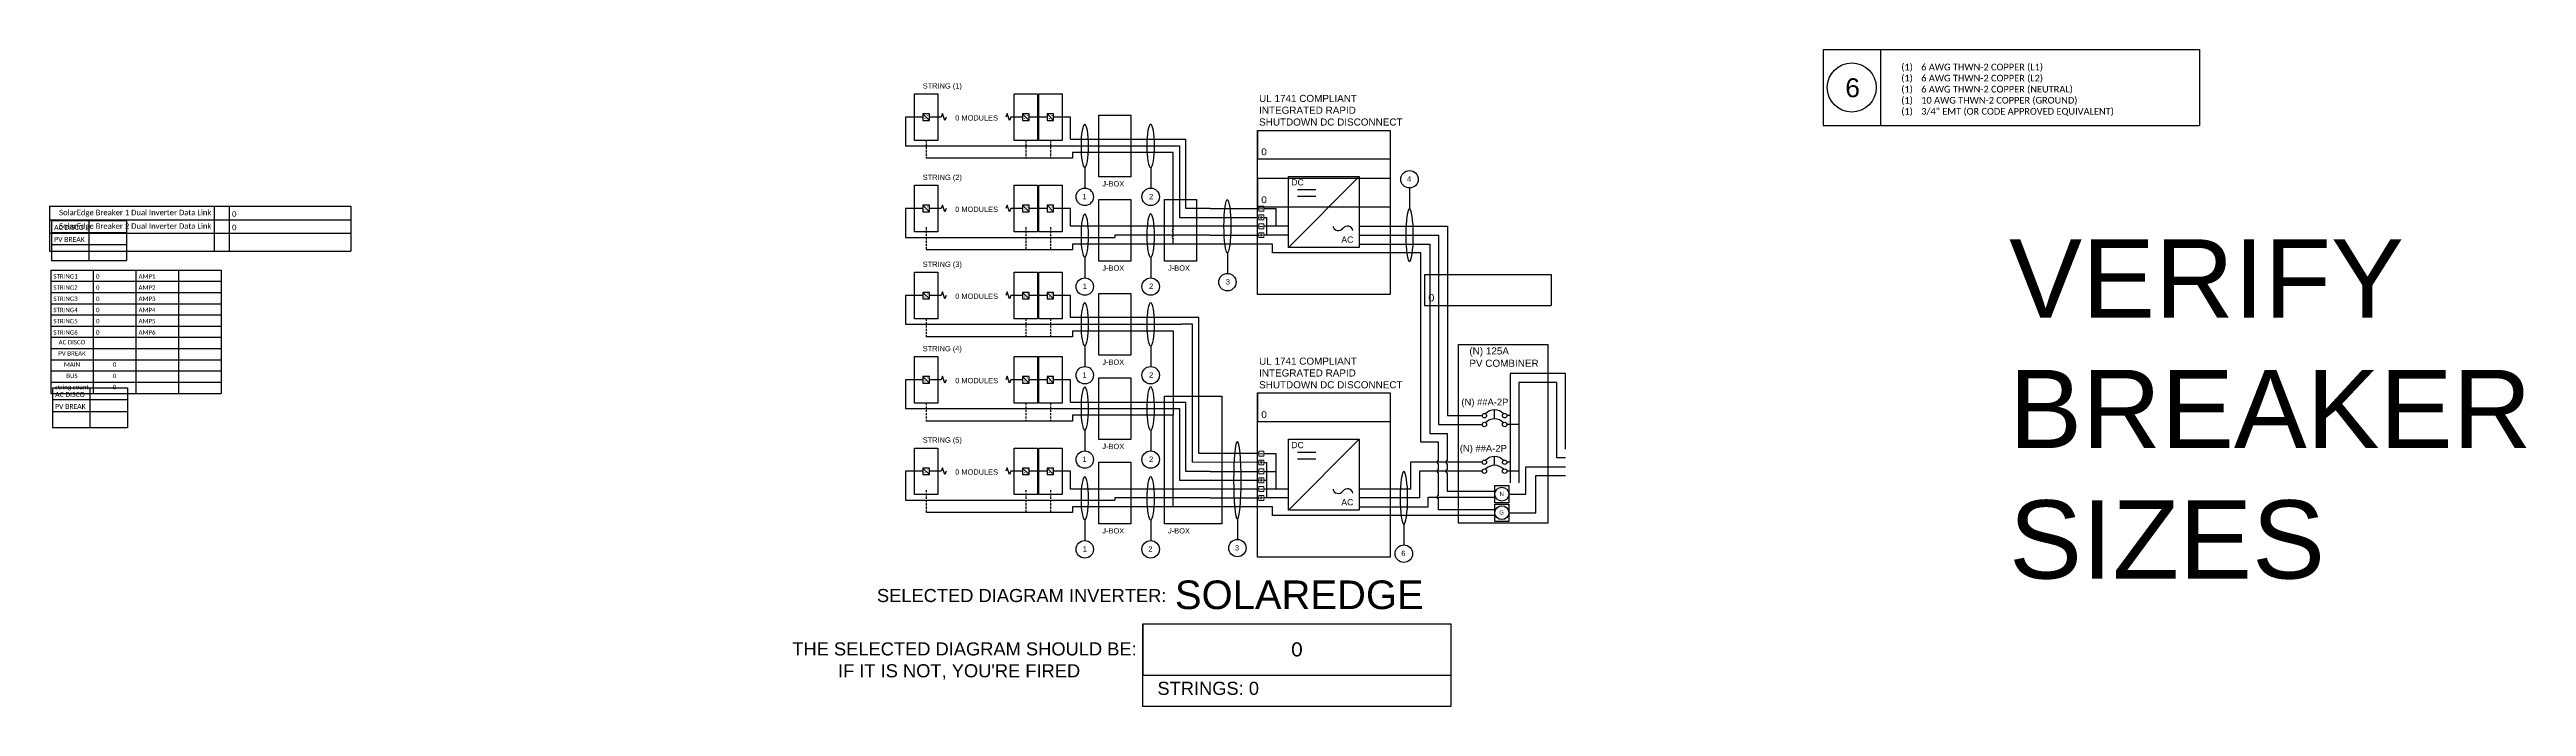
# Model space of a CAD drawing. Header units: inches. Extents: x 0 to 280, y 0 to 74.
import ezdxf

# ---------------------------------------------------------------- set-up
doc = ezdxf.new("R2010")
doc.units = ezdxf.units.IN
doc.header["$MEASUREMENT"] = 0
doc.linetypes.add('DASHED2', pattern=[0.375, 0.25, -0.125])
for name, color, linetype in [('Ground', 3, 'Continuous'), ('Lines', 7, 'Continuous'), ('Modules', 7, 'Continuous'), ('Negative', 7, 'Continuous'), ('Object', 7, 'Continuous'), ('Positive', 1, 'Continuous')]:
    doc.layers.add(name, color=color, linetype=linetype)
doc.layers.add('Hidden', color=1, linetype='Continuous', lineweight=25, plot=False)
doc.layers.add('wirecallout', color=4, linetype='Continuous', lineweight=25)
doc.styles.get("Standard").update_dxf_attribs({"font": 'arial.ttf'})

# ---------------------------------------------------------------- blocks, each defined once
blk = doc.blocks.new('*T17')
at = {"color": 0, "linetype": 'ByBlock', "lineweight": -2, "transparency": 16777216}
for p, q in [((0, 0), (19.24, 0)), ((0, 0), (0, -13.93)), ((4.81, 0), (4.81, -13.93)), ((9.62, 0), (9.62, -13.93)), ((14.43, 0), (14.43, -13.93)), ((19.24, 0), (19.24, -13.93)), ((0, -1.27), (19.24, -1.27)), ((0, -2.53), (19.24, -2.53)), ((0, -3.8), (19.24, -3.8)), ((0, -5.07), (19.24, -5.07)), ((0, -6.33), (19.24, -6.33)), ((0, -7.6), (19.24, -7.6)), ((0, -8.87), (19.24, -8.87)), ((0, -10.13), (19.24, -10.13)), ((0, -11.4), (19.24, -11.4)), ((0, -12.67), (19.24, -12.67)), ((0, -13.93), (19.24, -13.93))]:
    blk.add_line(p, q, dxfattribs=at)
at = {"color": 0, "transparency": 16777216, "char_height": 0.5, "width": 4.2095}
for s, insert, attachment_point in [('{\\fCalibri|b0|i0|c0;STRING1', (0.3, -0.97), 7), ('{\\fCalibri|b0|i0|c0;STRING2', (0.3, -2.23), 7), ('{\\fCalibri|b0|i0|c0;0', (5.11, -0.97), 7), ('{\\fCalibri|b0|i0|c0;0', (5.11, -2.23), 7), ('{\\fCalibri|b0|i0|c0;AMP1', (9.92, -0.97), 7), ('{\\fCalibri|b0|i0|c0;AMP2', (9.92, -2.23), 7), ('{\\fCalibri|b0|i0|c0; ', (14.73, -0.97), 7), ('{\\fCalibri|b0|i0|c0; ', (14.73, -2.23), 7), ('{\\fCalibri|b0|i0|c0;STRING3', (0.3, -3.5), 7), ('{\\fCalibri|b0|i0|c0;STRING4', (0.3, -4.77), 7), ('{\\fCalibri|b0|i0|c0;STRING5', (0.3, -6.03), 7), ('{\\fCalibri|b0|i0|c0;0', (5.11, -3.5), 7), ('{\\fCalibri|b0|i0|c0;0', (5.11, -4.77), 7), ('{\\fCalibri|b0|i0|c0;0', (5.11, -6.03), 7), ('{\\fCalibri|b0|i0|c0;AMP3', (9.92, -3.5), 7), ('{\\fCalibri|b0|i0|c0;AMP4', (9.92, -4.77), 7), ('{\\fCalibri|b0|i0|c0;AMP5', (9.92, -6.03), 7), ('{\\fCalibri|b0|i0|c0; ', (14.73, -3.5), 7), ('{\\fCalibri|b0|i0|c0; ', (14.73, -4.77), 7), ('{\\fCalibri|b0|i0|c0;STRING6', (0.3, -7.3), 7), ('{\\fCalibri|b0|i0|c0;AC DISCO', (2.4, -7.9), 2), ('{\\fCalibri|b0|i0|c0;0', (5.11, -7.3), 7), ('{\\fCalibri|b0|i0|c0;', (7.21, -7.9), 2), ('{\\fCalibri|b0|i0|c0;AMP6', (9.92, -7.3), 7), ('{\\fCalibri|b0|i0|c0;', (12.02, -7.9), 2), ('{\\fCalibri|b0|i0|c0; ', (14.73, -6.03), 7), ('{\\fCalibri|b0|i0|c0; ', (14.73, -7.3), 7), ('{\\fCalibri|b0|i0|c0;', (16.83, -7.9), 2), ('{\\fCalibri|b0|i0|c0;PV BREAK', (2.4, -9.17), 2), ('{\\fCalibri|b0|i0|c0;MAIN', (2.4, -10.43), 2), ('{\\fCalibri|b0|i0|c0;0', (7.21, -10.43), 2), ('{\\fCalibri|b0|i0|c0;', (7.21, -9.17), 2), ('{\\fCalibri|b0|i0|c0;', (12.02, -9.17), 2), ('{\\fCalibri|b0|i0|c0;', (12.02, -10.43), 2), ('{\\fCalibri|b0|i0|c0;', (16.83, -9.17), 2), ('{\\fCalibri|b0|i0|c0;', (16.83, -10.43), 2), ('{\\fCalibri|b0|i0|c0;string count', (2.4, -12.97), 2), ('{\\fCalibri|b0|i0|c0;BUS', (2.4, -11.7), 2), ('{\\fCalibri|b0|i0|c0;0', (7.21, -11.7), 2), ('{\\fCalibri|b0|i0|c0;0', (7.21, -12.97), 2), ('{\\fCalibri|b0|i0|c0;', (12.02, -11.7), 2), ('{\\fCalibri|b0|i0|c0;', (12.02, -12.97), 2), ('{\\fCalibri|b0|i0|c0;', (16.83, -11.7), 2), ('{\\fCalibri|b0|i0|c0;', (16.83, -12.97), 2)]:
    blk.add_mtext(s, dxfattribs=dict(at, insert=insert, attachment_point=attachment_point))
blk = doc.blocks.new('*T14')
at = {"color": 0, "linetype": 'ByBlock', "lineweight": -2, "transparency": 16777216}
for p, q in [((0, 0), (14.32, 0)), ((0, 0), (0, -3.48)), ((14.32, 0), (14.32, -3.48)), ((0, -3.48), (14.32, -3.48))]:
    blk.add_line(p, q, dxfattribs=at)
at = {"color": 7, "transparency": 16777216, "insert": (0.45, -3.03), "char_height": 0.8333, "width": 13.4221, "attachment_point": 7}
blk.add_mtext('{\\fCalibri|b0|i0|c0;0', dxfattribs=at)
blk = doc.blocks.new('*T22')
at = {"color": 0, "linetype": 'ByBlock', "lineweight": -2, "transparency": 16777216}
for p, q in [((0, 0), (8.47, 0)), ((0, 0), (0, -4.5)), ((4.23, 0), (4.23, -4.5)), ((8.47, 0), (8.47, -4.5)), ((0, -1.35), (8.47, -1.35)), ((0, -2.7), (8.47, -2.7)), ((0, -4.5), (8.47, -4.5))]:
    blk.add_line(p, q, dxfattribs=at)
at = {"color": 0, "transparency": 16777216, "char_height": 0.5556, "width": 3.6333}
for s, insert, attachment_point in [('{\\fCalibri|b0|i0|c0;AC DISCO', (0.3, -1.05), 7), ('{\\fCalibri|b0|i0|c0;PV BREAK', (0.3, -2.4), 7), ('{\\fCalibri|b0|i0|c0;', (4.53, -2.4), 7), ('{\\fCalibri|b0|i0|c0;', (8.17, -1.05), 9)]:
    blk.add_mtext(s, dxfattribs=dict(at, insert=insert, attachment_point=attachment_point))
blk = doc.blocks.new('*T19')
at = {"color": 0, "linetype": 'ByBlock', "lineweight": -2, "transparency": 16777216}
for p, q in [((0, 0), (8.47, 0)), ((0, 0), (0, -4.5)), ((4.23, 0), (4.23, -4.5)), ((8.47, 0), (8.47, -4.5)), ((0, -1.35), (8.47, -1.35)), ((0, -2.7), (8.47, -2.7)), ((0, -4.5), (8.47, -4.5))]:
    blk.add_line(p, q, dxfattribs=at)
at = {"color": 0, "transparency": 16777216, "char_height": 0.5556, "width": 3.6333}
for s, insert, attachment_point in [('{\\fCalibri|b0|i0|c0;AC DISCO', (0.3, -1.05), 7), ('{\\fCalibri|b0|i0|c0;PV BREAK', (0.3, -2.4), 7), ('{\\fCalibri|b0|i0|c0;', (4.53, -2.4), 7), ('{\\fCalibri|b0|i0|c0;', (8.17, -1.05), 9)]:
    blk.add_mtext(s, dxfattribs=dict(at, insert=insert, attachment_point=attachment_point))
blk = doc.blocks.new('*T23')
at = {"color": 0, "linetype": 'ByBlock', "lineweight": -2, "transparency": 16777216}
for p, q in [((0, 0), (34.03, 0)), ((0, 0), (0, -5.07)), ((18.6, 0), (18.6, -5.07)), ((20.28, 0), (20.28, -5.07)), ((34.03, 0), (34.03, -5.07)), ((0, -1.53), (34.03, -1.53)), ((0, -3.06), (34.03, -3.06)), ((0, -5.07), (34.03, -5.07))]:
    blk.add_line(p, q, dxfattribs=at)
at = {"color": 0, "transparency": 16777216, "char_height": 0.6229}
for s, insert, width, attachment_point in [('{\\fCalibri|b0|i0|c0;SolarEdge Breaker 1 Dual Inverter Data Link', (18.27, -1.19), 17.9297, 9), ('{\\fCalibri|b0|i0|c0;SolarEdge Breaker 2 Dual Inverter Data Link', (18.27, -2.72), 17.9297, 9), ('{\\fCalibri|b0|i0|c0;', (19.95, -1.19), 1.0091, 9), ('{\\fCalibri|b0|i0|c0;', (19.95, -2.72), 1.0091, 9), ('{\\fCalibri|b0|i0|c0;0', (20.62, -1.19), 13.0727, 7), ('{\\fCalibri|b0|i0|c0;0', (20.62, -2.72), 13.0727, 7)]:
    blk.add_mtext(s, dxfattribs=dict(at, insert=insert, width=width, attachment_point=attachment_point))
blk = doc.blocks.new('*T18')
at = {"color": 0, "linetype": 'ByBlock', "lineweight": -2, "transparency": 16777216}
for p, q in [((0, 0), (14.98, 0)), ((0, 0), (0, -3.23)), ((14.98, 0), (14.98, -3.23)), ((0, -3.23), (14.98, -3.23))]:
    blk.add_line(p, q, dxfattribs=at)
at = {"color": 7, "transparency": 16777216, "insert": (0.42, -2.82), "char_height": 0.7747, "width": 14.1425, "attachment_point": 7}
blk.add_mtext('{\\fCalibri|b0|i0|c0;0', dxfattribs=at)
blk = doc.blocks.new('*T15')
at = {"color": 0, "linetype": 'ByBlock', "lineweight": -2, "transparency": 16777216}
for p, q in [((0, 0), (14.98, 0)), ((0, 0), (0, -3.23)), ((14.98, 0), (14.98, -3.23)), ((0, -3.23), (14.98, -3.23))]:
    blk.add_line(p, q, dxfattribs=at)
at = {"color": 7, "transparency": 16777216, "insert": (0.42, -2.82), "char_height": 0.7747, "width": 14.1425, "attachment_point": 7}
blk.add_mtext('{\\fCalibri|b0|i0|c0;0', dxfattribs=at)
blk = doc.blocks.new('*T16')
at = {"color": 0, "linetype": 'ByBlock', "lineweight": -2, "transparency": 16777216}
for p, q in [((0, 0), (14.98, 0)), ((0, 0), (0, -3.23)), ((14.98, 0), (14.98, -3.23)), ((0, -3.23), (14.98, -3.23))]:
    blk.add_line(p, q, dxfattribs=at)
at = {"color": 7, "transparency": 16777216, "insert": (0.42, -2.82), "char_height": 0.7747, "width": 14.1425, "attachment_point": 7}
blk.add_mtext('{\\fCalibri|b0|i0|c0;0', dxfattribs=at)
blk = doc.blocks.new('*T20')
at = {"color": 0, "linetype": 'ByBlock', "lineweight": -2, "transparency": 16777216}
for p, q in [((0, 0), (14.98, 0)), ((0, 0), (0, -3.23)), ((14.98, 0), (14.98, -3.23)), ((0, -3.23), (14.98, -3.23))]:
    blk.add_line(p, q, dxfattribs=at)
at = {"color": 7, "transparency": 16777216, "insert": (0.42, -2.82), "char_height": 0.7747, "width": 14.1425, "attachment_point": 7}
blk.add_mtext('{\\fCalibri|b0|i0|c0;0', dxfattribs=at)
blk = doc.blocks.new('*T21')
at = {"layer": 'Hidden', "color": 0, "linetype": 'ByBlock', "lineweight": -2, "transparency": 16777216}
for p, q in [((0, 0), (34.8, 0)), ((0, 0), (0, -5.8)), ((34.8, 0), (34.8, -5.8)), ((0, -5.8), (34.8, -5.8))]:
    blk.add_line(p, q, dxfattribs=at)
at = {"layer": 'Hidden', "color": 0, "transparency": 16777216, "insert": (17.4, -2.9), "char_height": 1.606, "width": 33.0633, "attachment_point": 5}
blk.add_mtext('{\\fCalibri|b0|i0|c0;0', dxfattribs=at)
blk = doc.blocks.new('*U13')
at = {"color": 18, "true_color": 0x000000}
for p, q in [((16.43, 145.98), (16.43, 137.41)), ((16.43, 145.98), (58.92, 145.98)), ((22.9, 145.98), (22.9, 137.41)), ((58.92, 145.98), (58.92, 137.41)), ((16.43, 137.41), (58.92, 137.41))]:
    blk.add_line(p, q, dxfattribs=at)
for p, q in [((-68.58, 138.34), (-70.5, 138.34)), ((-68.58, 135.84), (-68.58, 138.34)), ((-68.58, 135.84), (-55.56, 135.84)), ((-66.98, 132.66), (-66.98, 130.32)), ((-59.54, 132.65), (-59.54, 130.32)), ((-35.97, 131.63), (-43.97, 123.63)), ((-40.9, 130.12), (-42.96, 130.12)), ((-40.9, 129.38), (-42.96, 129.38)), ((-30.3, 130.34), (-30.3, 128)), ((-68.58, 128.01), (-70.5, 128.01)), ((-68.58, 126.01), (-68.58, 128.01)), ((-63.59, 126.01), (-68.58, 126.01)), ((-52.82, 126.01), (-63.59, 126.01)), ((-52.82, 128.01), (-47.33, 128.01)), ((-47.33, 126.01), (-52.82, 126.01)), ((-43.97, 126.01), (-46.77, 126.01)), ((-35.97, 126.01), (-26.01, 126.01)), ((-26.01, 126.01), (-26.01, 104.62)), ((-35.97, 125.01), (-27.01, 125.01)), ((-35.97, 124.01), (-28.01, 124.01)), ((-28.01, 124.01), (-28.01, 102.62)), ((-27.01, 125.01), (-27.01, 103.62)), ((-66.98, 122.52), (-66.98, 120.18)), ((-59.54, 122.52), (-59.54, 120.18)), ((-50.87, 123.02), (-50.87, 120.68)), ((-68.58, 118.19), (-70.5, 118.19)), ((-68.58, 115.69), (-68.58, 118.19)), ((-66.98, 112.5), (-66.98, 110.17)), ((-59.54, 112.5), (-59.54, 110.17)), ((-12.67, 109.38), (-18.95, 109.38)), ((-18.95, 109.38), (-18.95, 97.03)), ((-12.67, 100.85), (-12.67, 109.38)), ((-68.58, 108.66), (-70.5, 108.66)), ((-68.58, 106.16), (-68.58, 108.66)), ((-13.67, 108.38), (-17.95, 108.38)), ((-17.95, 108.38), (-17.95, 97.03)), ((-13.67, 99.85), (-13.67, 108.38)), ((-68.58, 106.16), (-55.56, 106.16)), ((-27.01, 103.62), (-22.09, 103.62)), ((-26.01, 104.62), (-22.09, 104.62)), ((-20.7, 104.27), (-20.7, 105.27)), ((-18.95, 104.62), (-19.3, 104.62)), ((-18.95, 103.62), (-19.3, 103.62)), ((-17.95, 103.62), (-18.95, 103.62)), ((-66.98, 102.98), (-66.98, 100.65)), ((-59.54, 102.98), (-59.54, 100.64)), ((-35.97, 101.95), (-43.97, 93.95)), ((-28.01, 102.62), (-26.04, 102.62)), ((-26.04, 102.62), (-26.04, 99.54)), ((-68.58, 98.34), (-70.5, 98.34)), ((-68.58, 96.33), (-68.58, 98.34)), ((-52.82, 98.33), (-47.33, 98.33)), ((-40.9, 100.45), (-42.96, 100.45)), ((-40.9, 99.71), (-42.96, 99.71)), ((-22.09, 99.35), (-30.18, 99.35)), ((-30.18, 99.35), (-30.18, 96.33)), ((-22.09, 98.35), (-29.18, 98.35)), ((-29.18, 98.35), (-29.18, 95.33)), ((-26.04, 99.16), (-26.04, 98.54)), ((-26.04, 98.16), (-26.04, 96.08)), ((-20.7, 99.01), (-20.7, 100.01)), ((-18.95, 99.35), (-19.3, 99.35)), ((-17.95, 98.35), (-19.3, 98.35)), ((-17.15, 95.75), (-17.15, 98.85)), ((-17.15, 98.85), (-12.67, 98.85)), ((-12.67, 99.85), (-13.67, 99.85)), ((-63.59, 96.33), (-68.58, 96.33)), ((-52.82, 96.33), (-63.59, 96.33)), ((-47.33, 96.33), (-52.82, 96.33)), ((-43.97, 96.33), (-46.77, 96.33)), ((-30.18, 96.33), (-35.97, 96.33)), ((-29.18, 95.33), (-35.97, 95.33)), ((-28.18, 94.33), (-28.18, 95.42)), ((-28.18, 95.42), (-20.66, 95.42)), ((-26.04, 96.08), (-20.66, 96.08)), ((-19.09, 95.75), (-17.15, 95.75)), ((-66.98, 92.84), (-66.98, 90.51)), ((-59.54, 92.84), (-59.54, 90.51)), ((-49.74, 92.97), (-49.74, 90.64)), ((-35.97, 94.33), (-28.18, 94.33)), ((-30.94, 92.34), (-30.94, 90.01))]:
    blk.add_line(p, q)
for points in [[(-83.2, 138.34), (-83.2, 138.34), (-84.53, 138.34)], [(-74.01, 138.34), (-74.01, 138.34), (-75.34, 138.34)], [(-71.22, 138.34), (-73.28, 138.34)], [(-52.82, 128.01), (-55.56, 128.01), (-55.56, 135.84)], [(-83.2, 128.01), (-83.2, 128.01), (-84.53, 128.01)], [(-74.01, 128.01), (-74.01, 128.01), (-75.34, 128.01)], [(-71.22, 128.01), (-73.28, 128.01)], [(-46.77, 128.01), (-45.42, 128.01), (-45.42, 126.01)], [(-83.2, 118.19), (-83.2, 118.19), (-84.53, 118.19)], [(-74.01, 118.19), (-74.01, 118.19), (-75.34, 118.19)], [(-71.22, 118.19), (-73.28, 118.19)], [(-47.33, 100.33), (-54.09, 100.33), (-54.09, 115.69), (-68.58, 115.69)], [(-68.36, 114.19), (-56.98, 114.19), (-56.98, 104.66)], [(-83.2, 108.66), (-83.2, 108.66), (-84.53, 108.66)], [(-74.01, 108.66), (-74.01, 108.66), (-75.34, 108.66)], [(-71.22, 108.66), (-73.28, 108.66)], [(-52.82, 98.33), (-55.56, 98.33), (-55.56, 106.16)], [(-83.2, 98.34), (-83.2, 98.34), (-84.53, 98.34)], [(-74.01, 98.34), (-74.01, 98.34), (-75.34, 98.34)], [(-71.22, 98.34), (-73.28, 98.34)], [(-46.77, 100.33), (-45.42, 100.33), (-45.42, 98.33)], [(-46.77, 98.33), (-45.42, 98.33), (-45.42, 96.33)], [(-26.04, 99.35), (-26.04, 99.35)], [(-26.04, 99.16), (-26.04, 98.54)], [(-26.04, 98.35), (-26.04, 98.35)]]:
    blk.add_lwpolyline(points)
for points in [[(-61.78, 131.61), (-65.41, 131.61), (-65.41, 138.57), (-61.78, 138.57)], [(-32.48, 118.3), (-47.46, 118.3), (-47.46, 136.85), (-32.48, 136.85)], [(-35.97, 123.63), (-43.97, 123.63), (-43.97, 131.63), (-35.97, 131.63)], [(-61.78, 122.09), (-65.41, 122.09), (-65.41, 129.05), (-61.78, 129.05)], [(-54.36, 122.09), (-57.98, 122.09), (-57.98, 129.05), (-54.36, 129.05)], [(-61.78, 111.46), (-65.41, 111.46), (-65.41, 118.42), (-61.78, 118.42)], [(-14.67, 92.46), (-24.78, 92.46), (-24.78, 112.67), (-14.67, 112.67)], [(-61.78, 101.94), (-65.41, 101.94), (-65.41, 108.9), (-61.78, 108.9)], [(-51.49, 92.41), (-57.98, 92.41), (-57.98, 106.82), (-51.49, 106.82)], [(-32.48, 88.62), (-47.46, 88.62), (-47.46, 107.18), (-32.48, 107.18)], [(-35.97, 93.95), (-43.97, 93.95), (-43.97, 101.95), (-35.97, 101.95)], [(-61.78, 92.41), (-65.41, 92.41), (-65.41, 99.37), (-61.78, 99.37)], [(-20.66, 96.73), (-19.09, 96.73), (-19.09, 94.77), (-20.66, 94.77)]]:
    blk.add_lwpolyline(points, close=True)
blk.add_circle((19.65, 141.69), 2.77, dxfattribs=at)
for centre, radius in [((-30.3, 131.32), 0.983), ((-66.98, 129.34), 0.983), ((-59.54, 129.34), 0.983), ((-50.87, 119.7), 0.983), ((-66.98, 119.2), 0.983), ((-59.54, 119.2), 0.983), ((-66.98, 109.19), 0.983), ((-59.54, 109.19), 0.983), ((-21.84, 104.62), 0.248), ((-21.84, 103.62), 0.248), ((-19.55, 104.62), 0.248), ((-19.55, 103.62), 0.248), ((-66.98, 99.66), 0.983), ((-59.54, 99.66), 0.983), ((-21.84, 99.35), 0.248), ((-21.84, 98.35), 0.248), ((-19.55, 99.35), 0.248), ((-19.55, 98.35), 0.248), ((-19.88, 95.75), 0.787), ((-19.88, 93.66), 0.787), ((-66.98, 89.52), 0.983), ((-59.54, 89.52), 0.983), ((-49.74, 89.66), 0.983), ((-30.94, 89.03), 0.983)]:
    blk.add_circle(centre, radius)
for centre, radius, start, end in [((-38.34, 126.15), 0.634, 190.2778, 324.5251), ((-37.31, 125.41), 0.634, 10.2778, 144.5251), ((-20.7, 103.94), 1.33, 41.2408, 138.7592), ((-20.7, 102.94), 1.33, 41.2408, 138.7592), ((-26.01, 99.35), 0.191, 98.3924, 261.6076), ((-26.01, 98.35), 0.191, 98.3924, 261.6076), ((-20.7, 98.68), 1.33, 41.2408, 138.7592), ((-20.7, 97.68), 1.33, 41.2408, 138.7592), ((-38.34, 96.47), 0.634, 190.2778, 324.5251), ((-37.31, 95.74), 0.634, 10.2778, 144.5251)]:
    blk.add_arc(centre, radius, start, end)
for p in [(-20.66, 96.08), (-20.66, 95.42), (-20.66, 93.99), (-20.66, 93.33)]:
    blk.add_point(p)
at = {"layer": 'Ground', "linetype": 'DASHED2'}
for p, q in [((-84.9, 135.72), (-84.9, 133.69)), ((-73.65, 135.72), (-73.65, 133.69)), ((-70.87, 135.72), (-70.87, 133.69)), ((-84.9, 125.9), (-84.9, 123.36)), ((-73.65, 125.9), (-73.65, 123.36)), ((-70.87, 125.9), (-70.87, 123.36)), ((-84.9, 115.57), (-84.9, 113.54)), ((-73.65, 115.57), (-73.65, 113.54)), ((-70.87, 115.57), (-70.87, 113.54)), ((-84.9, 106.04), (-84.9, 104.01)), ((-73.65, 106.04), (-73.65, 104.01)), ((-70.87, 106.04), (-70.87, 104.01)), ((-84.9, 96.22), (-84.9, 93.69)), ((-73.65, 96.22), (-73.65, 93.69)), ((-70.87, 96.22), (-70.87, 93.69))]:
    blk.add_line(p, q, dxfattribs=at)
at = {"layer": 'Ground'}
for p, q in [((-68.36, 134.34), (-68.36, 133.69)), ((-56.98, 134.34), (-68.36, 134.34)), ((-56.98, 125.65), (-56.98, 134.34)), ((-68.36, 133.69), (-84.9, 133.69)), ((-68.36, 123.36), (-84.9, 123.36)), ((-52.82, 124.01), (-68.36, 124.01)), ((-68.36, 124.01), (-68.36, 123.36)), ((-45.79, 124.01), (-52.82, 124.01)), ((-45.79, 123.01), (-45.79, 124.01)), ((-29.01, 123.01), (-45.79, 123.01)), ((-29.01, 101.62), (-29.01, 123.01)), ((-68.36, 113.54), (-84.9, 113.54)), ((-68.36, 114.19), (-68.36, 113.54)), ((-68.36, 104.01), (-84.9, 104.01)), ((-68.36, 104.66), (-68.36, 104.01)), ((-56.98, 104.66), (-68.36, 104.66)), ((-56.98, 94.94), (-56.98, 104.66)), ((-27.04, 101.62), (-29.01, 101.62)), ((-27.04, 99.54), (-27.04, 101.62)), ((-16.02, 93.66), (-16.02, 97.85)), ((-16.02, 97.85), (-12.67, 97.85)), ((-68.36, 93.69), (-84.9, 93.69)), ((-52.82, 94.33), (-68.36, 94.33)), ((-68.36, 94.33), (-68.36, 93.69)), ((-45.79, 94.33), (-52.82, 94.33)), ((-45.79, 93.33), (-45.79, 94.33)), ((-20.66, 93.33), (-45.79, 93.33)), ((-19.09, 93.66), (-16.02, 93.66))]:
    blk.add_line(p, q, dxfattribs=at)
for points in [[(-56.98, 125.51), (-56.98, 125.51)], [(-56.98, 124.9), (-56.98, 125.37)], [(-56.98, 124.76), (-56.98, 124.76)], [(-56.98, 124.01), (-56.98, 124.62)], [(-27.04, 99.35), (-27.04, 99.35)], [(-27.04, 98.54), (-27.04, 99.16)], [(-27.04, 98.35), (-27.04, 98.35)], [(-27.04, 95.61), (-27.04, 98.16)], [(-27.04, 95.42), (-27.04, 95.42)], [(-20.66, 93.99), (-27.04, 93.99), (-27.04, 95.23)], [(-56.98, 94.33), (-56.98, 94.94)]]:
    blk.add_lwpolyline(points, dxfattribs=at)
blk.add_lwpolyline([(-20.66, 94.64), (-19.09, 94.64), (-19.09, 92.68), (-20.66, 92.68)], close=True, dxfattribs=at)
for centre, radius in [((-56.95, 125.51), 0.143), ((-56.95, 124.76), 0.143), ((-27.01, 99.35), 0.191), ((-27.01, 98.35), 0.191), ((-27.01, 95.42), 0.191)]:
    blk.add_arc(centre, radius, 98.3924, 261.6076, dxfattribs=at)
at = {"layer": 'Hidden'}
blk.add_lwpolyline([(-60.42, 81.11), (-25.62, 81.11), (-25.62, 71.77), (-60.42, 71.77)], close=True, dxfattribs=at)
at = {"layer": 'Lines', "lineweight": -3}
for p, q in [((-83.04, 138.74), (-83.2, 138.34)), ((-82.8, 137.98), (-83.04, 138.74)), ((-82.64, 138.34), (-82.8, 137.98)), ((-75.74, 138.74), (-75.9, 138.34)), ((-75.5, 137.98), (-75.74, 138.74)), ((-75.34, 138.34), (-75.5, 137.98)), ((-83.04, 128.41), (-83.2, 128.01)), ((-82.8, 127.65), (-83.04, 128.41)), ((-82.64, 128.01), (-82.8, 127.65)), ((-75.74, 128.41), (-75.9, 128.01)), ((-75.5, 127.65), (-75.74, 128.41)), ((-75.34, 128.01), (-75.5, 127.65)), ((-83.04, 118.59), (-83.2, 118.19)), ((-82.8, 117.83), (-83.04, 118.59)), ((-82.64, 118.19), (-82.8, 117.83)), ((-75.74, 118.59), (-75.9, 118.19)), ((-75.5, 117.83), (-75.74, 118.59)), ((-75.34, 118.19), (-75.5, 117.83)), ((-83.04, 109.07), (-83.2, 108.66)), ((-82.8, 108.3), (-83.04, 109.07)), ((-82.64, 108.66), (-82.8, 108.3)), ((-75.74, 109.07), (-75.9, 108.66)), ((-75.5, 108.3), (-75.74, 109.07)), ((-75.34, 108.66), (-75.5, 108.3)), ((-83.04, 98.74), (-83.2, 98.34)), ((-82.8, 97.98), (-83.04, 98.74)), ((-82.64, 98.34), (-82.8, 97.98)), ((-75.74, 98.74), (-75.9, 98.34)), ((-75.5, 97.98), (-75.74, 98.74)), ((-75.34, 98.34), (-75.5, 97.98))]:
    blk.add_line(p, q, dxfattribs=at)
at = {"layer": 'Modules'}
for points in [[(-86.22, 135.72), (-86.22, 140.97), (-83.59, 140.97), (-83.59, 135.72)], [(-74.96, 135.72), (-74.96, 140.97), (-72.34, 140.97), (-72.34, 135.72)], [(-72.18, 135.72), (-72.18, 140.97), (-69.55, 140.97), (-69.55, 135.72)], [(-86.22, 125.39), (-86.22, 130.64), (-83.59, 130.64), (-83.59, 125.39)], [(-74.96, 125.39), (-74.96, 130.64), (-72.34, 130.64), (-72.34, 125.39)], [(-72.18, 125.39), (-72.18, 130.64), (-69.55, 130.64), (-69.55, 125.39)], [(-86.22, 115.57), (-86.22, 120.82), (-83.59, 120.82), (-83.59, 115.57)], [(-74.96, 115.57), (-74.96, 120.82), (-72.34, 120.82), (-72.34, 115.57)], [(-72.18, 115.57), (-72.18, 120.82), (-69.55, 120.82), (-69.55, 115.57)], [(-86.22, 106.04), (-86.22, 111.29), (-83.59, 111.29), (-83.59, 106.04)], [(-74.96, 106.04), (-74.96, 111.29), (-72.34, 111.29), (-72.34, 106.04)], [(-72.18, 106.04), (-72.18, 111.29), (-69.55, 111.29), (-69.55, 106.04)], [(-86.22, 95.71), (-86.22, 100.96), (-83.59, 100.96), (-83.59, 95.71)], [(-74.96, 95.71), (-74.96, 100.96), (-72.34, 100.96), (-72.34, 95.71)], [(-72.18, 95.71), (-72.18, 100.96), (-69.55, 100.96), (-69.55, 95.71)]]:
    blk.add_lwpolyline(points, close=True, dxfattribs=at)
at = {"layer": 'Negative', "lineweight": 13}
for p, q in [((-46.77, 128.29), (-47.33, 128.29)), ((-47.33, 128.29), (-47.33, 127.73)), ((-47.33, 127.73), (-46.77, 127.73)), ((-46.77, 126.29), (-47.33, 126.29)), ((-47.33, 126.29), (-47.33, 125.73)), ((-47.22, 128), (-46.88, 128)), ((-47.22, 126), (-46.88, 126)), ((-46.77, 127.73), (-46.77, 128.29)), ((-46.77, 125.73), (-46.77, 126.29)), ((-47.33, 125.73), (-46.77, 125.73)), ((-46.77, 100.61), (-47.33, 100.61)), ((-47.33, 100.61), (-47.33, 100.05)), ((-47.33, 100.05), (-46.77, 100.05)), ((-46.77, 98.61), (-47.33, 98.61)), ((-47.33, 98.61), (-47.33, 98.05)), ((-47.33, 98.05), (-46.77, 98.05)), ((-47.22, 100.32), (-46.88, 100.32)), ((-47.22, 98.32), (-46.88, 98.32)), ((-46.77, 100.05), (-46.77, 100.61)), ((-46.77, 98.05), (-46.77, 98.61)), ((-46.77, 96.61), (-47.33, 96.61)), ((-47.33, 96.61), (-47.33, 96.05)), ((-47.33, 96.05), (-46.77, 96.05)), ((-47.22, 96.32), (-46.88, 96.32)), ((-46.77, 96.05), (-46.77, 96.61))]:
    blk.add_line(p, q, dxfattribs=at)
at = {"layer": 'Object', "lineweight": 25}
for p, q in [((-85.26, 138.7), (-84.53, 137.98)), ((-84.53, 138.7), (-85.26, 138.7)), ((-85.26, 138.7), (-85.26, 137.98)), ((-85.26, 137.98), (-84.53, 137.98)), ((-84.53, 137.98), (-84.53, 138.7)), ((-74.01, 138.7), (-73.28, 137.98)), ((-73.28, 138.7), (-74.01, 138.7)), ((-74.01, 138.7), (-74.01, 137.98)), ((-74.01, 137.98), (-73.28, 137.98)), ((-73.28, 137.98), (-73.28, 138.7)), ((-71.22, 138.7), (-70.5, 137.98)), ((-70.5, 138.7), (-71.22, 138.7)), ((-71.22, 138.7), (-71.22, 137.98)), ((-71.22, 137.98), (-70.5, 137.98)), ((-70.5, 137.98), (-70.5, 138.7)), ((-85.26, 128.38), (-84.53, 127.65)), ((-84.53, 128.38), (-85.26, 128.38)), ((-85.26, 128.38), (-85.26, 127.65)), ((-85.26, 127.65), (-84.53, 127.65)), ((-84.53, 127.65), (-84.53, 128.38)), ((-74.01, 128.38), (-73.28, 127.65)), ((-73.28, 128.38), (-74.01, 128.38)), ((-74.01, 128.38), (-74.01, 127.65)), ((-74.01, 127.65), (-73.28, 127.65)), ((-73.28, 127.65), (-73.28, 128.38)), ((-71.22, 128.38), (-70.5, 127.65)), ((-70.5, 128.38), (-71.22, 128.38)), ((-71.22, 128.38), (-71.22, 127.65)), ((-71.22, 127.65), (-70.5, 127.65)), ((-70.5, 127.65), (-70.5, 128.38)), ((-85.26, 118.55), (-84.53, 117.83)), ((-84.53, 118.55), (-85.26, 118.55)), ((-85.26, 118.55), (-85.26, 117.83)), ((-85.26, 117.83), (-84.53, 117.83)), ((-84.53, 117.83), (-84.53, 118.55)), ((-74.01, 118.55), (-73.28, 117.83)), ((-73.28, 118.55), (-74.01, 118.55)), ((-74.01, 118.55), (-74.01, 117.83)), ((-74.01, 117.83), (-73.28, 117.83)), ((-73.28, 117.83), (-73.28, 118.55)), ((-71.22, 118.55), (-70.5, 117.83)), ((-70.5, 118.55), (-71.22, 118.55)), ((-71.22, 118.55), (-71.22, 117.83)), ((-71.22, 117.83), (-70.5, 117.83)), ((-70.5, 117.83), (-70.5, 118.55)), ((-85.26, 109.03), (-84.53, 108.3)), ((-84.53, 109.03), (-85.26, 109.03)), ((-85.26, 109.03), (-85.26, 108.3)), ((-85.26, 108.3), (-84.53, 108.3)), ((-84.53, 108.3), (-84.53, 109.03)), ((-74.01, 109.03), (-73.28, 108.3)), ((-73.28, 109.03), (-74.01, 109.03)), ((-74.01, 109.03), (-74.01, 108.3)), ((-74.01, 108.3), (-73.28, 108.3)), ((-73.28, 108.3), (-73.28, 109.03)), ((-71.22, 109.03), (-70.5, 108.3)), ((-70.5, 109.03), (-71.22, 109.03)), ((-71.22, 109.03), (-71.22, 108.3)), ((-71.22, 108.3), (-70.5, 108.3)), ((-70.5, 108.3), (-70.5, 109.03)), ((-85.26, 98.7), (-84.53, 97.97)), ((-84.53, 98.7), (-85.26, 98.7)), ((-85.26, 98.7), (-85.26, 97.97)), ((-85.26, 97.97), (-84.53, 97.97)), ((-84.53, 97.97), (-84.53, 98.7)), ((-74.01, 98.7), (-73.28, 97.97)), ((-73.28, 98.7), (-74.01, 98.7)), ((-74.01, 98.7), (-74.01, 97.97)), ((-74.01, 97.97), (-73.28, 97.97)), ((-73.28, 97.97), (-73.28, 98.7)), ((-71.22, 98.7), (-70.5, 97.97)), ((-70.5, 98.7), (-71.22, 98.7)), ((-71.22, 98.7), (-71.22, 97.97)), ((-71.22, 97.97), (-70.5, 97.97)), ((-70.5, 97.97), (-70.5, 98.7))]:
    blk.add_line(p, q, dxfattribs=at)
at = {"layer": 'Positive'}
for p, q in [((-85.26, 138.34), (-87.23, 138.34)), ((-87.23, 138.34), (-87.23, 135.09)), ((-87.23, 135.09), (-56.29, 135.1)), ((-85.26, 128.01), (-87.23, 128.01)), ((-87.23, 128.01), (-87.23, 124.76)), ((-52.82, 127.01), (-47.33, 127.01)), ((-87.23, 124.76), (-63.59, 124.76)), ((-52.82, 125.02), (-47.33, 125.02)), ((-43.97, 125.01), (-46.77, 125.01)), ((-85.26, 118.19), (-87.23, 118.19)), ((-87.23, 118.19), (-87.23, 114.94)), ((-85.26, 108.66), (-87.23, 108.66)), ((-87.23, 108.66), (-87.23, 105.41)), ((-87.23, 105.41), (-56.29, 105.42)), ((-85.26, 98.34), (-87.23, 98.34)), ((-87.23, 98.34), (-87.23, 95.08)), ((-52.82, 97.33), (-47.33, 97.33)), ((-52.82, 95.35), (-47.33, 95.35)), ((-43.97, 95.33), (-46.77, 95.33)), ((-46.45, 97.33), (-46.45, 95.33)), ((-87.23, 95.08), (-63.59, 95.08))]:
    blk.add_line(p, q, dxfattribs=at)
at = {"layer": 'Positive', "color": 1, "lineweight": 13}
for p, q in [((-46.77, 127.29), (-47.33, 127.29)), ((-47.33, 127.29), (-47.33, 126.73)), ((-47.33, 126.73), (-46.77, 126.73)), ((-47.22, 127.02), (-46.88, 127.02)), ((-47.06, 127.18), (-47.06, 126.84)), ((-46.77, 126.73), (-46.77, 127.29)), ((-46.77, 125.29), (-47.33, 125.29)), ((-47.33, 125.29), (-47.33, 124.73)), ((-47.33, 124.73), (-46.77, 124.73)), ((-47.22, 125.02), (-46.88, 125.02)), ((-47.06, 125.18), (-47.06, 124.84)), ((-46.77, 124.73), (-46.77, 125.29)), ((-46.77, 99.61), (-47.33, 99.61)), ((-47.33, 99.61), (-47.33, 99.05)), ((-47.33, 99.05), (-46.77, 99.05)), ((-47.22, 99.35), (-46.88, 99.35)), ((-47.06, 99.51), (-47.06, 99.16)), ((-46.77, 99.05), (-46.77, 99.61)), ((-46.77, 97.61), (-47.33, 97.61)), ((-47.33, 97.61), (-47.33, 97.05)), ((-47.33, 97.05), (-46.77, 97.05)), ((-46.77, 95.61), (-47.33, 95.61)), ((-47.33, 95.61), (-47.33, 95.05)), ((-47.22, 97.35), (-46.88, 97.35)), ((-47.22, 95.35), (-46.88, 95.35)), ((-47.06, 97.51), (-47.06, 97.16)), ((-47.06, 95.51), (-47.06, 95.16)), ((-46.77, 97.05), (-46.77, 97.61)), ((-46.77, 95.05), (-46.77, 95.61)), ((-47.33, 95.05), (-46.77, 95.05))]:
    blk.add_line(p, q, dxfattribs=at)
at = {"layer": 'Positive'}
for points in [[(-56.29, 135.1), (-56.29, 127.01), (-52.82, 127.01)], [(-46.77, 127.01), (-46.45, 127.01), (-46.45, 125.01)], [(-46.77, 127.01), (-46.45, 127.01)], [(-52.82, 125.02), (-63.59, 125.02), (-63.59, 124.76)], [(-87.23, 114.94), (-56.04, 114.94)], [(-47.33, 99.33), (-54.82, 99.35), (-54.82, 114.94), (-56.04, 114.94)], [(-56.29, 105.42), (-56.29, 97.33), (-52.82, 97.33)], [(-46.77, 99.33), (-46.45, 99.33), (-46.45, 97.33)], [(-52.82, 95.35), (-63.59, 95.35), (-63.59, 95.08)], [(-46.77, 97.33), (-46.45, 97.33)]]:
    blk.add_lwpolyline(points, dxfattribs=at)
at = {"layer": 'wirecallout', "color": 7, "extrusion": (0, 0, -1)}
for centre, major_axis, ratio in [((-66.98, 135.09), (0, 2.44), 0.17542), ((-59.54, 135.09), (0, 2.44), 0.17542), ((-50.87, 126.01), (0, 2.99), 0.14309), ((-66.98, 124.96), (0, 2.44), 0.17542), ((-59.54, 124.96), (0, 2.44), 0.17542), ((-30.3, 125.01), (0, 2.99), 0.14309), ((-66.98, 114.94), (0, 2.44), 0.17542), ((-59.54, 114.94), (0, 2.44), 0.17542), ((-66.98, 105.42), (0, 2.44), 0.17542), ((-59.54, 105.42), (0, 2.44), 0.17542), ((-49.74, 97.33), (0, 4.36), 0.098198), ((-30.94, 95.34), (0, 2.99), 0.14309), ((-66.98, 95.28), (0, 2.44), 0.17542), ((-59.54, 95.28), (0, 2.44), 0.17542)]:
    blk.add_ellipse(centre, major_axis=major_axis, ratio=ratio, dxfattribs=at)
for name, p in [('*T20', (-47.46, 136.85)), ('*T15', (-47.46, 131.44)), ('*T23', (-183.92, 128.28)), ('*T19', (-183.7, 126.65)), ('*T17', (-183.79, 121.07)), ('*T14', (-28.61, 120.55)), ('*T22', (-183.59, 107.78)), ('*T18', (-47.46, 107.18)), ('*T16', (-47.46, 107.18)), ('*T21', (-60.42, 81.11))]:
    blk.add_blockref(name, p)
at = {"color": 18, "true_color": 0x000000}
blk.add_text('6', height=2.14, dxfattribs=at).set_placement((18.92, 140.59))
for s, height, p in [('STRING (1)', 0.6, (-85.29, 141.57)), ('0 MODULES', 0.6, (-81.62, 137.96)), ('STRING (2)', 0.6, (-85.29, 131.24)), ('0 MODULES', 0.6, (-81.62, 127.63)), ('STRING (3)', 0.6, (-85.29, 121.42)), ('0 MODULES', 0.6, (-81.62, 117.81)), ('STRING (4)', 0.6, (-85.29, 111.89)), ('(N) 125A ', 0.8, (-23.54, 111.53)), ('PV COMBINER', 0.8, (-23.54, 110.14)), ('0 MODULES', 0.6, (-81.62, 108.28)), ('(N) ##A-2P', 0.76, (-24.44, 105.78)), ('STRING (5)', 0.6, (-85.29, 101.57)), ('(N) ##A-2P', 0.76, (-24.62, 100.54)), ('0 MODULES', 0.6, (-81.62, 97.95))]:
    blk.add_text(s, height=height).set_placement(p)
at = {"color": 18, "true_color": 0x000000, "insert": (24.5, 138.46), "char_height": 0.7505, "width": 35.2079, "attachment_point": 7}
blk.add_mtext('\\pxi-3,l4,t4;{\\fCalibri|b0|i0|c0|p34;(1)^I6 AWG THWN-2 COPPER (L1)\\P(1)^I6 AWG THWN-2 COPPER (L2)\\P(1)^I6 AWG THWN-2 COPPER (NEUTRAL)\\P(1)^I10 AWG THWN-2 COPPER (GROUND)\\P(1)^I3/4" EMT (OR CODE APPROVED EQUIVALENT)}', dxfattribs=at)
for s, width, gutter_width, insert, char_height, attachment_point in [('\\pxql;  \\PUL 1741 COMPLIANT\\PINTEGRATED RAPID SHUTDOWN DC DISCONNECT', 16.6979, 1, (-47.29, 142.19), 0.8, 1), ('4', 11.73, 0.75, (-30.12, 131.66), 0.6, 3), ('1', 11.73, 0.75, (-67, 129.37), 0.6, 5), ('J-BOX', 11.73, 0.75, (-62.53, 131.11), 0.6, 3), ('2', 11.73, 0.75, (-59.25, 129.67), 0.6, 3), ('DC', 15.6401, 1, (-42.24, 131.33), 0.703, 3), ('AC', 15.6401, 1, (-36.64, 124.86), 0.703, 3), ('J-BOX', 11.73, 0.75, (-62.53, 121.59), 0.6, 3), ('J-BOX', 11.73, 0.75, (-55.11, 121.59), 0.6, 3), ('1', 11.73, 0.75, (-66.98, 119.24), 0.6, 5), ('2', 11.73, 0.75, (-59.25, 119.54), 0.6, 3), ('3', 11.73, 0.75, (-50.58, 120.04), 0.6, 3), ('1', 11.73, 0.75, (-67, 109.22), 0.6, 5), ('J-BOX', 11.73, 0.75, (-62.53, 110.96), 0.6, 3), ('2', 11.73, 0.75, (-59.25, 109.52), 0.6, 3), ('\\pxql;\\PUL 1741 COMPLIANT\\PINTEGRATED RAPID SHUTDOWN DC DISCONNECT', 16.6979, 1, (-47.29, 112.51), 0.8, 1), ('J-BOX', 11.73, 0.75, (-62.53, 101.44), 0.6, 3), ('DC', 15.6401, 1, (-42.24, 101.65), 0.703, 3), ('1', 11.73, 0.75, (-67, 99.7), 0.6, 5), ('2', 11.73, 0.75, (-59.25, 100), 0.6, 3), ('AC', 15.6401, 1, (-36.64, 95.19), 0.703, 3), ('N', 9.384, 0.6, (-19.64, 96.02), 0.48, 3), ('G', 9.384, 0.6, (-19.64, 93.93), 0.48, 3), ('1', 11.73, 0.75, (-66.98, 89.56), 0.6, 5), ('J-BOX', 11.73, 0.75, (-62.53, 91.91), 0.6, 3), ('2', 11.73, 0.75, (-59.34, 89.86), 0.6, 3), ('J-BOX', 11.73, 0.75, (-55.11, 91.91), 0.6, 3), ('3', 11.73, 0.75, (-49.55, 89.99), 0.6, 3), ('6', 11.73, 0.75, (-30.76, 89.36), 0.6, 3)]:
    blk.add_mtext_dynamic_manual_height_columns(s, width=width, gutter_width=gutter_width, heights=[0], dxfattribs=dict(insert=insert, char_height=char_height, attachment_point=attachment_point))
at = {"layer": 'Hidden', "attachment_point": 1}
for s, width, gutter_width, heights, insert, char_height in [('\\pxql;VERIFY BREAKER SIZES', 88.5899, 11.05, [52.8], (37.43, 124.53), 8.8397), ('{\\C1;SELECTED DIAGRAM INVERTER:}', 41.1813, 7.39, [15.49], (-90.46, 85.04), 1.4784), ('{\\C1;SOLAREDGE}', 42.8245, 16.16, [24.19], (-56.8, 86), 3.2319), ('{\\C1;THE SELECTED DIAGRAM SHOULD BE:}', 41.1813, 7.39, [15.49], (-100.02, 79.01), 1.4784), ("{\\C1;IF IT IS NOT, YOU'RE FIRED}", 41.1813, 7.39, [15.49], (-94.86, 76.54), 1.4784)]:
    blk.add_mtext_dynamic_manual_height_columns(s, width=width, gutter_width=gutter_width, heights=heights, dxfattribs=dict(at, insert=insert, char_height=char_height))
at = {"layer": 'Hidden', "color": 7, "insert": (-58.78, 74.56), "char_height": 1.4784, "attachment_point": 1}
blk.add_mtext_dynamic_manual_height_columns('{\\C1;STRINGS: 0}', width=41.1813, gutter_width=7.39, heights=[15.49], dxfattribs=at)
at = {"layer": 'Object', "lineweight": 25}
for p in [(-85.13, 138.08), (-84.82, 138.42), (-73.88, 138.08), (-73.56, 138.42), (-71.09, 138.08), (-70.78, 138.42), (-85.13, 127.75), (-84.82, 128.09), (-73.88, 127.75), (-73.56, 128.09), (-71.09, 127.75), (-70.78, 128.09), (-85.13, 117.93), (-84.82, 118.27), (-73.88, 117.93), (-73.56, 118.27), (-71.09, 117.93), (-70.78, 118.27), (-85.13, 108.4), (-84.82, 108.74), (-73.88, 108.4), (-73.56, 108.74), (-71.09, 108.4), (-70.78, 108.74), (-85.13, 98.08), (-84.82, 98.41), (-73.88, 98.08), (-73.56, 98.41), (-71.09, 98.08), (-70.78, 98.41)]:
    blk.add_text('=', height=0.235, dxfattribs=at).set_placement(p)

msp = doc.modelspace()

# ---------------------------------------------------------------- block references
msp.add_blockref('*U13', (183.79, -71.77))

doc.saveas('drawing.dxf')
